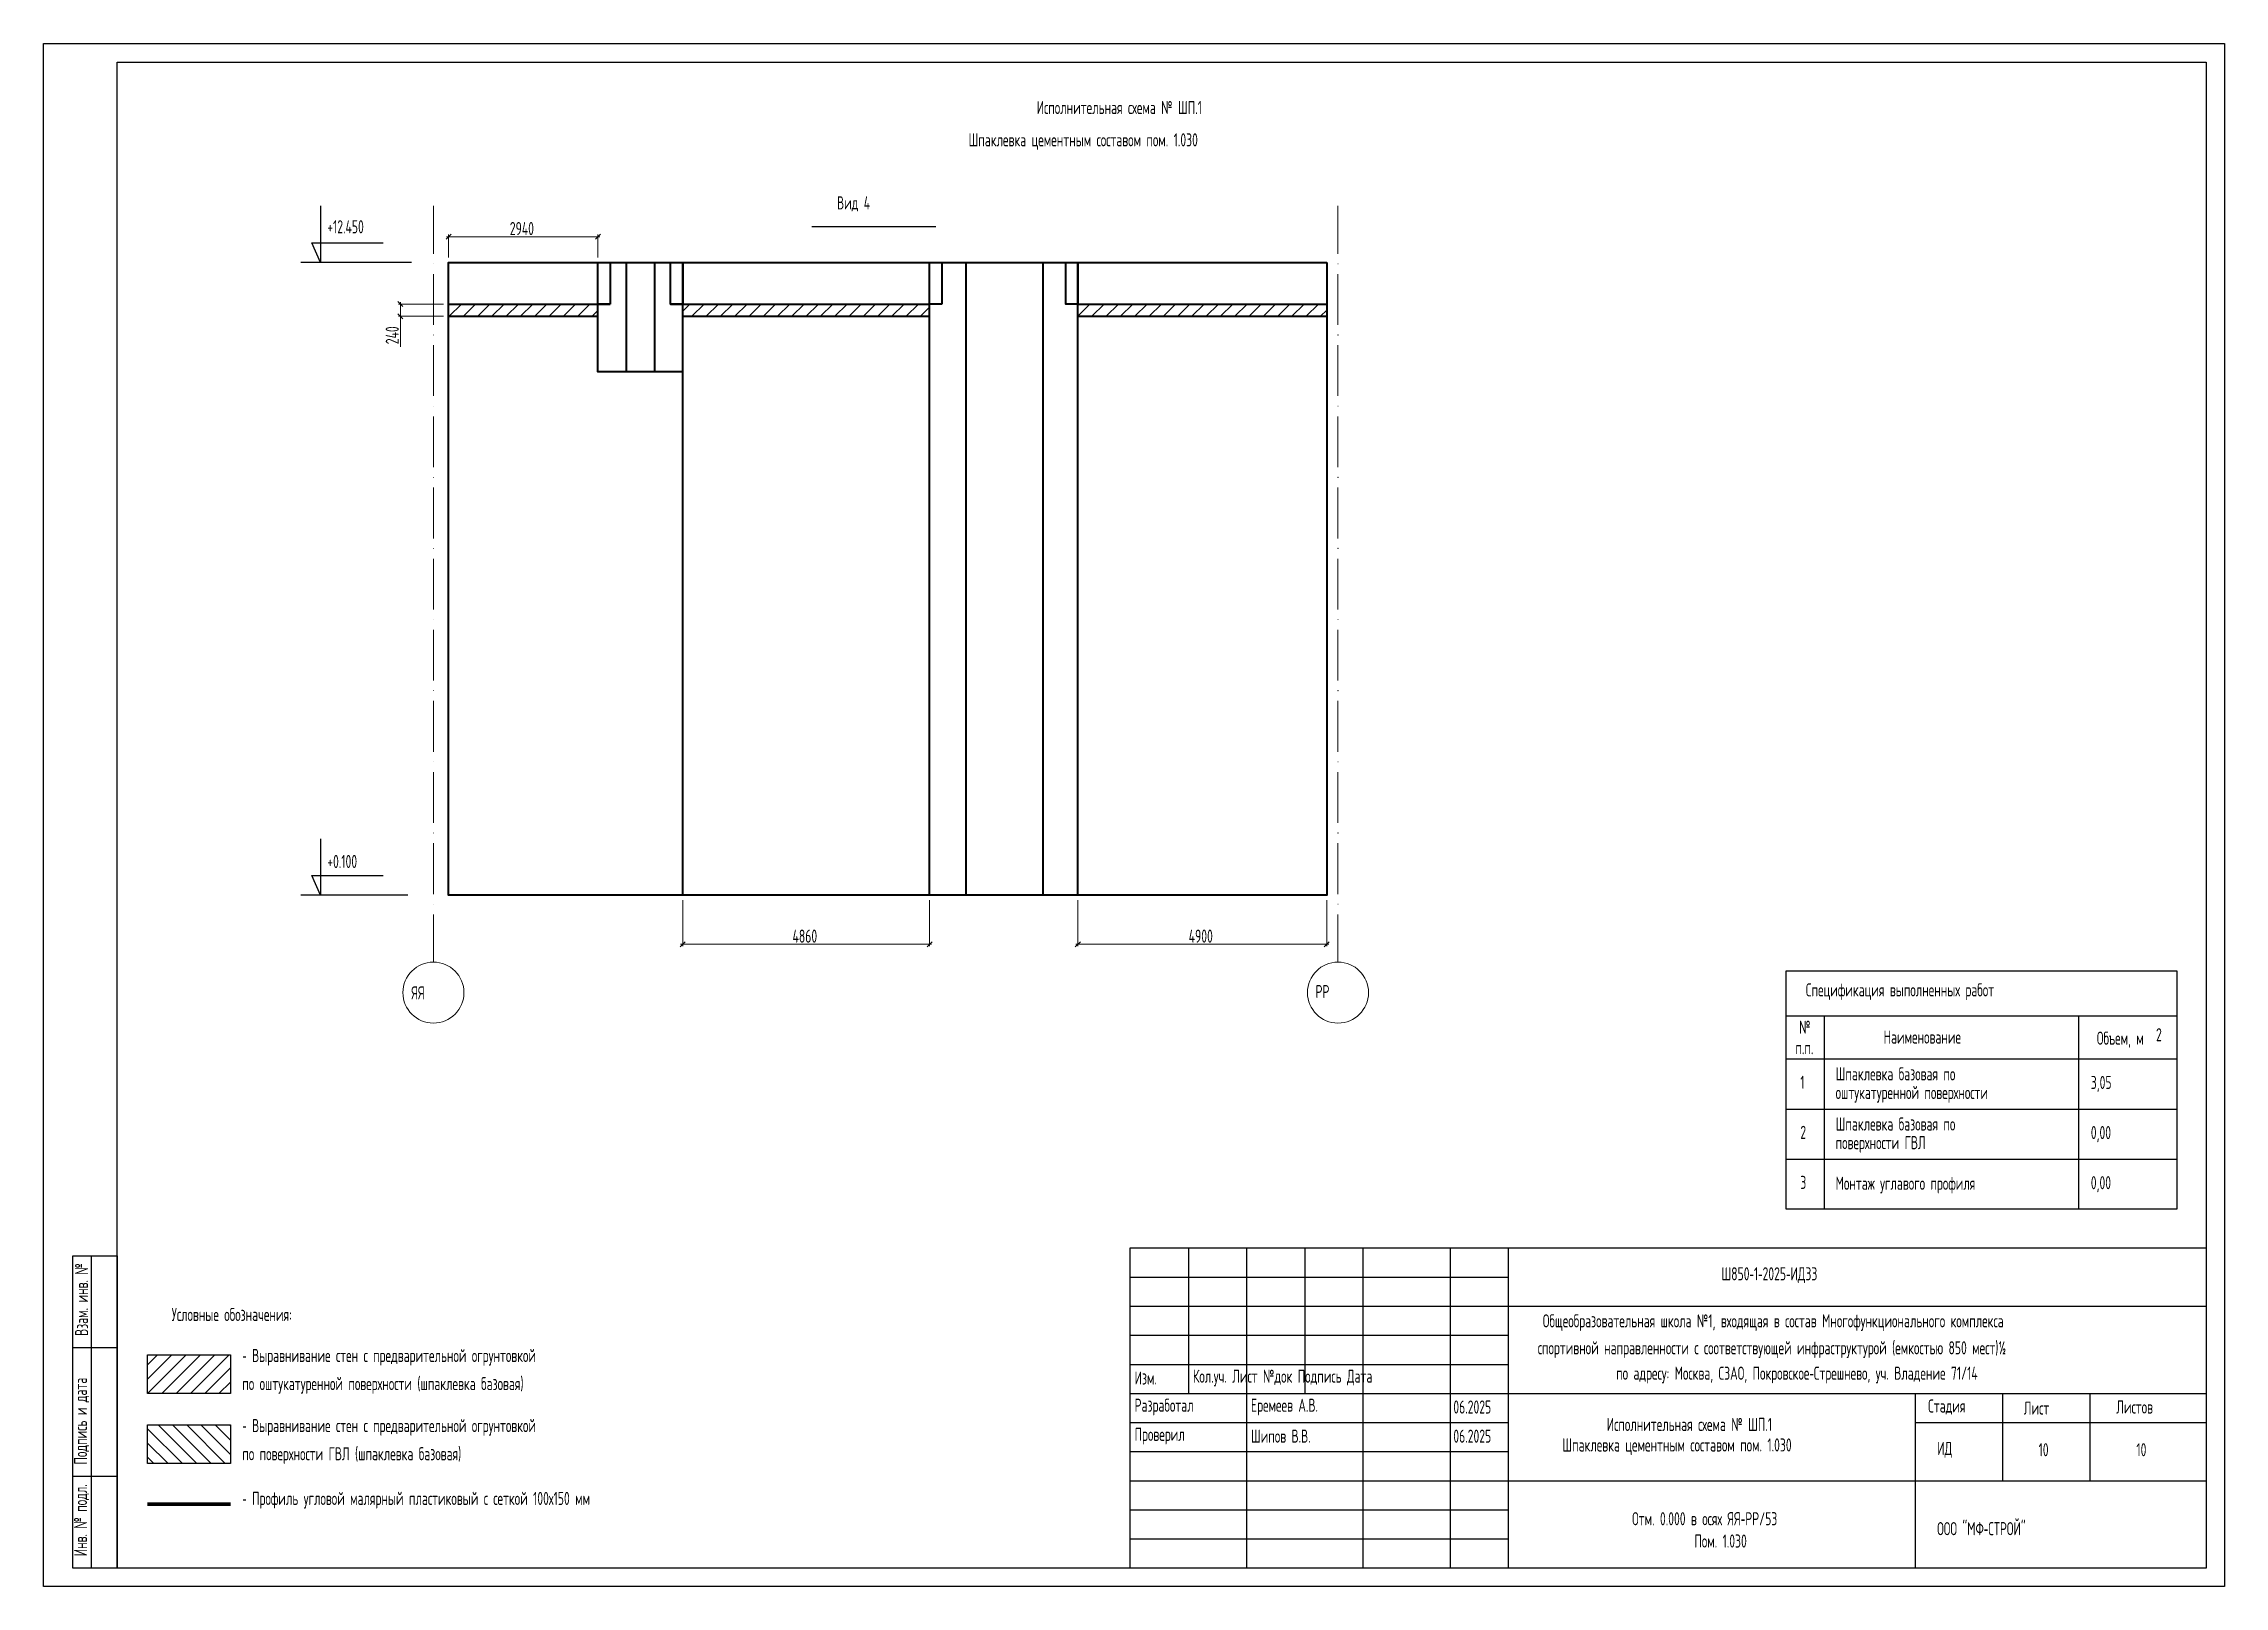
# Model space of a CAD drawing. Header units: millimetres. Extents: x 0 to 258, y 0 to 17.
# Drawn here: x 234.61 to 257.9, y 0.28 to 16.76 of the extents above; entities that cross this region are included whole.
import ezdxf

# ---------------------------------------------------------------- set-up
doc = ezdxf.new("R2010")
doc.units = ezdxf.units.MM
doc.layers.add('PDF _0', color=7, linetype='Continuous')
doc.layers.add('PDF _Текст', color=7, linetype='Continuous')
doc.layers.add('PDF _Оси-1', color=7, linetype='Continuous', true_color=0xaaaaaa)
doc.layers.add('PDF _Оси-3', color=7, linetype='Continuous', true_color=0x989898)
doc.styles.get("Standard").update_dxf_attribs({"font": 'ГОСТ тип А.ttf', "width": 0.8})

msp = doc.modelspace()

# ---------------------------------------------------------------- texts
at = {"layer": 'PDF _Текст', "char_height": 0.14, "attachment_point": 4}
for s, insert in [('Исполнительная схема № ШП.1', (245.216, 16.074)), ('Шпаклевка цементным составом пом. 1.030', (244.488, 15.71)), ('Вид 4', (243.083, 15.045)), ('+12.450', (237.638, 14.801)), ('2940', (239.588, 14.782)), ('+0.100', (237.638, 8.024)), ('4860', (242.608, 7.227)), ('4900', (246.84, 7.227)), ('Спецификация выполненных работ', (253.433, 6.634)), ('№', (253.362, 6.254)), ('п.п.', (253.321, 6.036)), ('Наименование', (254.263, 6.149)), ('Объем, м', (256.542, 6.121)), ('2', (257.174, 6.174)), ('Шпаклевка базовая по', (253.751, 5.756)), ('1', (253.374, 5.666)), ('оштукатуренной поверхности', (253.751, 5.538)), ('3,05', (256.477, 5.648)), ('2', (253.374, 5.132)), ('Шпаклевка базовая по', (253.751, 5.221)), ('0,00', (256.477, 5.113)), ('поверхности ГВЛ', (253.751, 5.003)), ('3', (253.374, 4.597)), ('0,00', (256.477, 4.578)), ('Монтаж углавого профиля', (253.751, 4.569)), ('Ш850‐1‐2025‐ИД33', (252.531, 3.607)), ('Условные обозначения:', (235.976, 3.187)), ('Общеобразовательная школа №1, входящая в состав Многофункционального комплекса', (250.623, 3.1)), ('‐ Выравнивание стен с предварительной огрунтовкой', (236.73, 2.73)), ('спортивной направленности с соответствующей инфраструктурой (емкостью 850 мест)½', (250.569, 2.812)), ('Изм.', (246.262, 2.509)), ('Кол.уч. Лист №док Подпись Дата', (246.885, 2.509)), ('по адресу: Москва, СЗАО, Покровское‐Стрешнево, уч. Владение 71/14', (251.406, 2.541)), ('по оштукатуренной поверхности (шпаклевка базовая)', (236.73, 2.43)), ('Разработал', (246.262, 2.199)), ('Еремеев А.В.', (247.505, 2.199)), ('06.2025', (249.667, 2.199)), ('Стадия', (254.739, 2.199)), ('Лист', (255.761, 2.188)), ('Листов', (256.749, 2.199)), ('‐ Выравнивание стен с предварительной огрунтовкой', (236.73, 1.982)), ('Проверил', (246.262, 1.888)), ('Шипов В.В.', (247.505, 1.888)), ('06.2025', (249.667, 1.888)), ('Шпаклевка цементным составом пом. 1.030', (250.831, 1.775)), ('Исполнительная схема № ШП.1', (251.306, 2.013)), ('по поверхности ГВЛ (шпаклевка базовая)', (236.73, 1.681)), ('ИД', (254.836, 1.743)), ('10', (255.919, 1.743)), ('10', (256.964, 1.743)), ('‐ Профиль угловой малярный пластиковый с сеткой 100х150 мм', (236.73, 1.204)), ('Отм. 0.000 в осях ЯЯ‐РР/53', (251.577, 1.006)), ('ООО "МФ‐СТРОЙ"', (254.836, 0.9)), ('Пом. 1.030', (252.242, 0.768))]:
    msp.add_mtext(s, dxfattribs=dict(at, insert=insert))
at = {"layer": 'PDF _Текст', "char_height": 0.14, "attachment_point": 4, "rotation": 90}
for s, insert in [('240', (238.332, 13.547)), ('Взам. инв. №', (235.013, 2.958)), ('Подпись и дата', (235.013, 1.585)), ('Инв. № подл.', (235.013, 0.605))]:
    msp.add_mtext(s, dxfattribs=dict(at, insert=insert))
at = {"layer": 'PDF _Текст', "color": 253, "true_color": 0xaaaaaa, "char_height": 0.14, "attachment_point": 4}
for s, insert in [('ЯЯ', (238.537, 6.62)), ('РР', (248.195, 6.635))]:
    msp.add_mtext(s, dxfattribs=dict(at, insert=insert))

# ---------------------------------------------------------------- linework, layer by layer
at = {"layer": 'PDF _0', "lineweight": 25}
for points in [[(234.608, 16.756), (257.904, 16.756), (257.904, 0.284), (234.608, 0.284)], [(235.392, 16.56), (257.708, 16.56), (257.708, 0.48), (235.392, 0.48)], [(257.395, 4.31), (253.224, 4.31), (253.224, 6.855), (257.395, 6.855)], [(234.921, 3.814), (235.392, 3.814), (235.392, 0.48), (234.921, 0.48)], [(246.216, 3.897), (257.708, 3.897), (257.708, 0.48), (246.216, 0.48)], [(235.718, 2.756), (236.604, 2.756), (236.604, 2.344), (235.718, 2.344)], [(235.718, 2.008), (236.604, 2.008), (236.604, 1.595), (235.718, 1.595)]]:
    msp.add_lwpolyline(points, close=True, dxfattribs=at)
for points in [[(237.565, 15.023), (237.565, 14.42), (237.473, 14.63), (238.235, 14.63)], [(242.814, 14.804), (244.139, 14.804)], [(238.536, 14.42), (237.355, 14.42)], [(237.565, 8.267), (237.565, 7.665), (237.473, 7.875), (238.235, 7.875)], [(238.497, 7.665), (237.355, 7.665)], [(253.224, 6.375), (257.395, 6.375)], [(253.627, 6.375), (253.627, 4.31)], [(256.347, 6.375), (256.347, 4.31)], [(253.224, 5.915), (257.395, 5.915)], [(253.224, 5.38), (257.395, 5.38)], [(253.224, 4.845), (257.395, 4.845)], [(235.117, 3.814), (235.117, 0.48)], [(246.837, 3.897), (246.837, 2.344)], [(247.458, 3.897), (247.458, 0.48)], [(248.08, 3.897), (248.08, 2.344)], [(248.701, 3.897), (248.701, 0.48)], [(249.633, 3.897), (249.633, 0.48)], [(250.254, 3.897), (250.254, 0.48)], [(246.216, 3.586), (250.254, 3.586)], [(246.216, 3.276), (257.708, 3.276)], [(234.921, 2.833), (235.392, 2.833)], [(246.216, 2.965), (250.254, 2.965)], [(246.216, 2.654), (250.254, 2.654)], [(246.216, 2.344), (257.708, 2.344)], [(254.602, 2.344), (254.602, 0.48)], [(255.534, 2.344), (255.534, 1.412)], [(256.465, 2.344), (256.465, 1.412)], [(246.216, 2.033), (250.254, 2.033)], [(254.602, 2.033), (257.708, 2.033)], [(246.216, 1.723), (250.254, 1.723)], [(234.921, 1.461), (235.392, 1.461)], [(246.216, 1.412), (257.708, 1.412)], [(246.216, 1.101), (250.254, 1.101)], [(246.216, 0.791), (250.254, 0.791)]]:
    msp.add_lwpolyline(points, dxfattribs=at)
at = {"layer": 'PDF _0', "lineweight": 13}
for points in [[(238.961, 14.723), (238.907, 14.668)], [(238.912, 14.695), (240.551, 14.695)], [(238.934, 14.474), (238.934, 14.717)], [(240.502, 14.668), (240.556, 14.723)], [(240.529, 14.474), (240.529, 14.717)], [(238.446, 13.948), (238.392, 14.002)], [(238.419, 13.997), (238.419, 13.845), (238.419, 13.519)], [(238.392, 13.872), (238.446, 13.818)], [(238.879, 13.975), (238.397, 13.975)], [(238.879, 13.845), (238.397, 13.845)], [(241.435, 7.61), (241.435, 7.118)], [(244.072, 7.61), (244.072, 7.118)], [(245.657, 7.61), (245.657, 7.118)], [(248.315, 7.61), (248.315, 7.118)], [(241.462, 7.167), (241.408, 7.113)], [(241.413, 7.14), (244.094, 7.14)], [(244.045, 7.113), (244.099, 7.167)], [(245.684, 7.167), (245.629, 7.113)], [(245.635, 7.14), (248.337, 7.14)], [(248.288, 7.113), (248.342, 7.167)]]:
    msp.add_lwpolyline(points, dxfattribs=at)
at = {"layer": 'PDF _0', "lineweight": 40}
for points in [[(248.315, 14.42), (248.315, 7.665), (238.934, 7.665), (238.934, 14.42)], [(240.659, 13.975), (240.529, 13.975), (240.529, 14.42), (240.659, 14.42)], [(241.435, 13.975), (241.305, 13.975), (241.305, 14.42), (241.435, 14.42)], [(244.202, 13.975), (244.072, 13.975), (244.072, 14.42), (244.202, 14.42)], [(245.657, 13.975), (245.526, 13.975), (245.526, 14.42), (245.657, 14.42)]]:
    msp.add_lwpolyline(points, close=True, dxfattribs=at)
for points in [[(241.435, 13.253), (240.529, 13.253), (240.529, 14.42)], [(240.833, 13.253), (240.833, 14.42)], [(241.137, 13.253), (241.137, 14.42)], [(241.435, 7.665), (241.435, 14.42)], [(244.072, 7.665), (244.072, 14.42)], [(244.463, 7.665), (244.463, 14.42)], [(245.285, 7.665), (245.285, 14.42)], [(245.657, 7.665), (245.657, 14.42)], [(238.934, 13.975), (240.659, 13.975)], [(238.934, 13.845), (240.529, 13.845)], [(241.305, 13.975), (244.072, 13.975)], [(241.435, 13.845), (244.072, 13.845)], [(245.657, 13.975), (248.315, 13.975)], [(245.657, 13.845), (248.315, 13.845)]]:
    msp.add_lwpolyline(points, dxfattribs=at)
at = {"layer": 'PDF _0', "color": 92, "lineweight": 30, "true_color": 0x00dd00}
for points in [[(238.939, 13.845), (239.07, 13.975)], [(239.092, 13.845), (239.222, 13.975)], [(239.245, 13.845), (239.375, 13.975)], [(239.397, 13.845), (239.527, 13.975)], [(239.55, 13.845), (239.68, 13.975)], [(239.702, 13.845), (239.833, 13.975)], [(239.855, 13.845), (239.985, 13.975)], [(240.008, 13.845), (240.138, 13.975)], [(240.16, 13.845), (240.291, 13.975)], [(240.313, 13.845), (240.443, 13.975)], [(240.466, 13.845), (240.529, 13.908)], [(241.435, 13.899), (241.511, 13.975)], [(241.534, 13.845), (241.664, 13.975)], [(241.686, 13.845), (241.817, 13.975)], [(241.839, 13.845), (241.969, 13.975)], [(241.992, 13.845), (242.122, 13.975)], [(242.144, 13.845), (242.274, 13.975)], [(242.297, 13.845), (242.427, 13.975)], [(242.449, 13.845), (242.58, 13.975)], [(242.602, 13.845), (242.732, 13.975)], [(242.755, 13.845), (242.885, 13.975)], [(242.907, 13.845), (243.038, 13.975)], [(243.06, 13.845), (243.19, 13.975)], [(243.213, 13.845), (243.343, 13.975)], [(243.365, 13.845), (243.495, 13.975)], [(243.518, 13.845), (243.648, 13.975)], [(243.67, 13.845), (243.801, 13.975)], [(243.823, 13.845), (243.953, 13.975)], [(243.976, 13.845), (244.072, 13.941)], [(245.657, 13.847), (245.784, 13.975)], [(245.807, 13.845), (245.937, 13.975)], [(245.959, 13.845), (246.09, 13.975)], [(246.112, 13.845), (246.242, 13.975)], [(246.265, 13.845), (246.395, 13.975)], [(246.417, 13.845), (246.548, 13.975)], [(246.57, 13.845), (246.7, 13.975)], [(246.723, 13.845), (246.853, 13.975)], [(246.875, 13.845), (247.005, 13.975)], [(247.028, 13.845), (247.158, 13.975)], [(247.18, 13.845), (247.311, 13.975)], [(247.333, 13.845), (247.463, 13.975)], [(247.486, 13.845), (247.616, 13.975)], [(247.638, 13.845), (247.768, 13.975)], [(247.791, 13.845), (247.921, 13.975)], [(247.943, 13.845), (248.074, 13.975)], [(248.096, 13.845), (248.226, 13.975)], [(248.249, 13.845), (248.315, 13.911)], [(235.718, 2.649), (235.826, 2.756)], [(235.718, 2.496), (235.979, 2.756)], [(235.718, 2.344), (236.131, 2.756)], [(235.871, 2.344), (236.284, 2.756)], [(236.024, 2.344), (236.436, 2.756)], [(236.176, 2.344), (236.589, 2.756)], [(236.329, 2.344), (236.604, 2.618)], [(236.481, 2.344), (236.604, 2.466)]]:
    msp.add_lwpolyline(points, dxfattribs=at)
at = {"layer": 'PDF _0', "color": 5, "lineweight": 30}
for points in [[(236.091, 1.595), (235.718, 1.967)], [(236.243, 1.595), (235.83, 2.008)], [(236.396, 1.595), (235.983, 2.008)], [(236.548, 1.595), (236.136, 2.008)], [(236.604, 1.692), (236.288, 2.008)], [(236.604, 1.845), (236.441, 2.008)], [(236.604, 1.998), (236.593, 2.008)], [(235.938, 1.595), (235.718, 1.814)], [(235.785, 1.595), (235.718, 1.662)]]:
    msp.add_lwpolyline(points, dxfattribs=at)
at = {"layer": 'PDF _0', "color": 1, "lineweight": 100}
msp.add_lwpolyline([(236.604, 1.162), (235.718, 1.162)], dxfattribs=at)
at = {"layer": 'PDF _Оси-1', "lineweight": 20}
for centre in [(238.772, 6.624), (248.435, 6.624)]:
    msp.add_circle(centre, 0.326, dxfattribs=at)
at = {"layer": 'PDF _Оси-3', "lineweight": 9}
for points in [[(238.772, 15.023), (238.772, 14.513)], [(248.435, 14.513), (248.435, 15.023)], [(238.772, 14.296), (238.772, 13.753)], [(248.435, 13.753), (248.435, 14.296)], [(238.772, 13.536), (238.772, 12.994)], [(248.435, 12.994), (248.435, 13.536)], [(238.772, 12.776), (238.772, 12.234)], [(248.435, 12.234), (248.435, 12.776)], [(238.772, 12.017), (238.772, 11.474)], [(248.435, 11.474), (248.435, 12.017)], [(238.772, 11.257), (238.772, 10.715)], [(248.435, 10.715), (248.435, 11.257)], [(238.772, 10.498), (238.772, 9.955)], [(248.435, 9.955), (248.435, 10.498)], [(238.772, 9.738), (238.772, 9.195)], [(248.435, 9.195), (248.435, 9.738)], [(238.772, 8.978), (238.772, 8.436)], [(248.435, 8.436), (248.435, 8.978)], [(238.772, 8.219), (238.772, 7.676)], [(248.435, 7.676), (248.435, 8.219)], [(238.772, 7.459), (238.772, 6.949)], [(248.435, 6.949), (248.435, 7.459)]]:
    msp.add_lwpolyline(points, dxfattribs=at)
at = {"layer": 'PDF _Оси-3', "lineweight": 5}
for points in [[(238.772, 14.404), (238.774, 14.404), (238.774, 14.406), (238.772, 14.406)], [(248.435, 14.404), (248.437, 14.404), (248.437, 14.406), (248.435, 14.406)], [(238.772, 13.645), (238.774, 13.645), (238.774, 13.647), (238.772, 13.647)], [(248.435, 13.645), (248.437, 13.645), (248.437, 13.647), (248.435, 13.647)], [(238.772, 12.885), (238.774, 12.885), (238.774, 12.887), (238.772, 12.887)], [(248.435, 12.885), (248.437, 12.885), (248.437, 12.887), (248.435, 12.887)], [(238.772, 12.125), (238.774, 12.125), (238.774, 12.127), (238.772, 12.127)], [(248.435, 12.125), (248.437, 12.125), (248.437, 12.127), (248.435, 12.127)], [(238.772, 11.366), (238.774, 11.366), (238.774, 11.368), (238.772, 11.368)], [(248.435, 11.366), (248.437, 11.366), (248.437, 11.368), (248.435, 11.368)], [(238.772, 10.606), (238.774, 10.606), (238.774, 10.608), (238.772, 10.608)], [(248.435, 10.606), (248.437, 10.606), (248.437, 10.608), (248.435, 10.608)], [(238.772, 9.846), (238.774, 9.846), (238.774, 9.848), (238.772, 9.848)], [(248.435, 9.846), (248.437, 9.846), (248.437, 9.848), (248.435, 9.848)], [(238.772, 9.087), (238.774, 9.087), (238.774, 9.089), (238.772, 9.089)], [(248.435, 9.087), (248.437, 9.087), (248.437, 9.089), (248.435, 9.089)], [(238.772, 8.327), (238.774, 8.327), (238.774, 8.329), (238.772, 8.329)], [(248.435, 8.327), (248.437, 8.327), (248.437, 8.329), (248.435, 8.329)], [(238.772, 7.567), (238.774, 7.567), (238.774, 7.569), (238.772, 7.569)], [(248.435, 7.567), (248.437, 7.567), (248.437, 7.569), (248.435, 7.569)]]:
    msp.add_lwpolyline(points, close=True, dxfattribs=at)

msp.set_redraw_order([(e.dxf.handle, doc.entitydb.next_handle()) for e in msp.query("TEXT MTEXT ATTDEF DIMENSION ARC_DIMENSION")])  # texts and dimensions are drawn at this point

doc.saveas('drawing.dxf')
